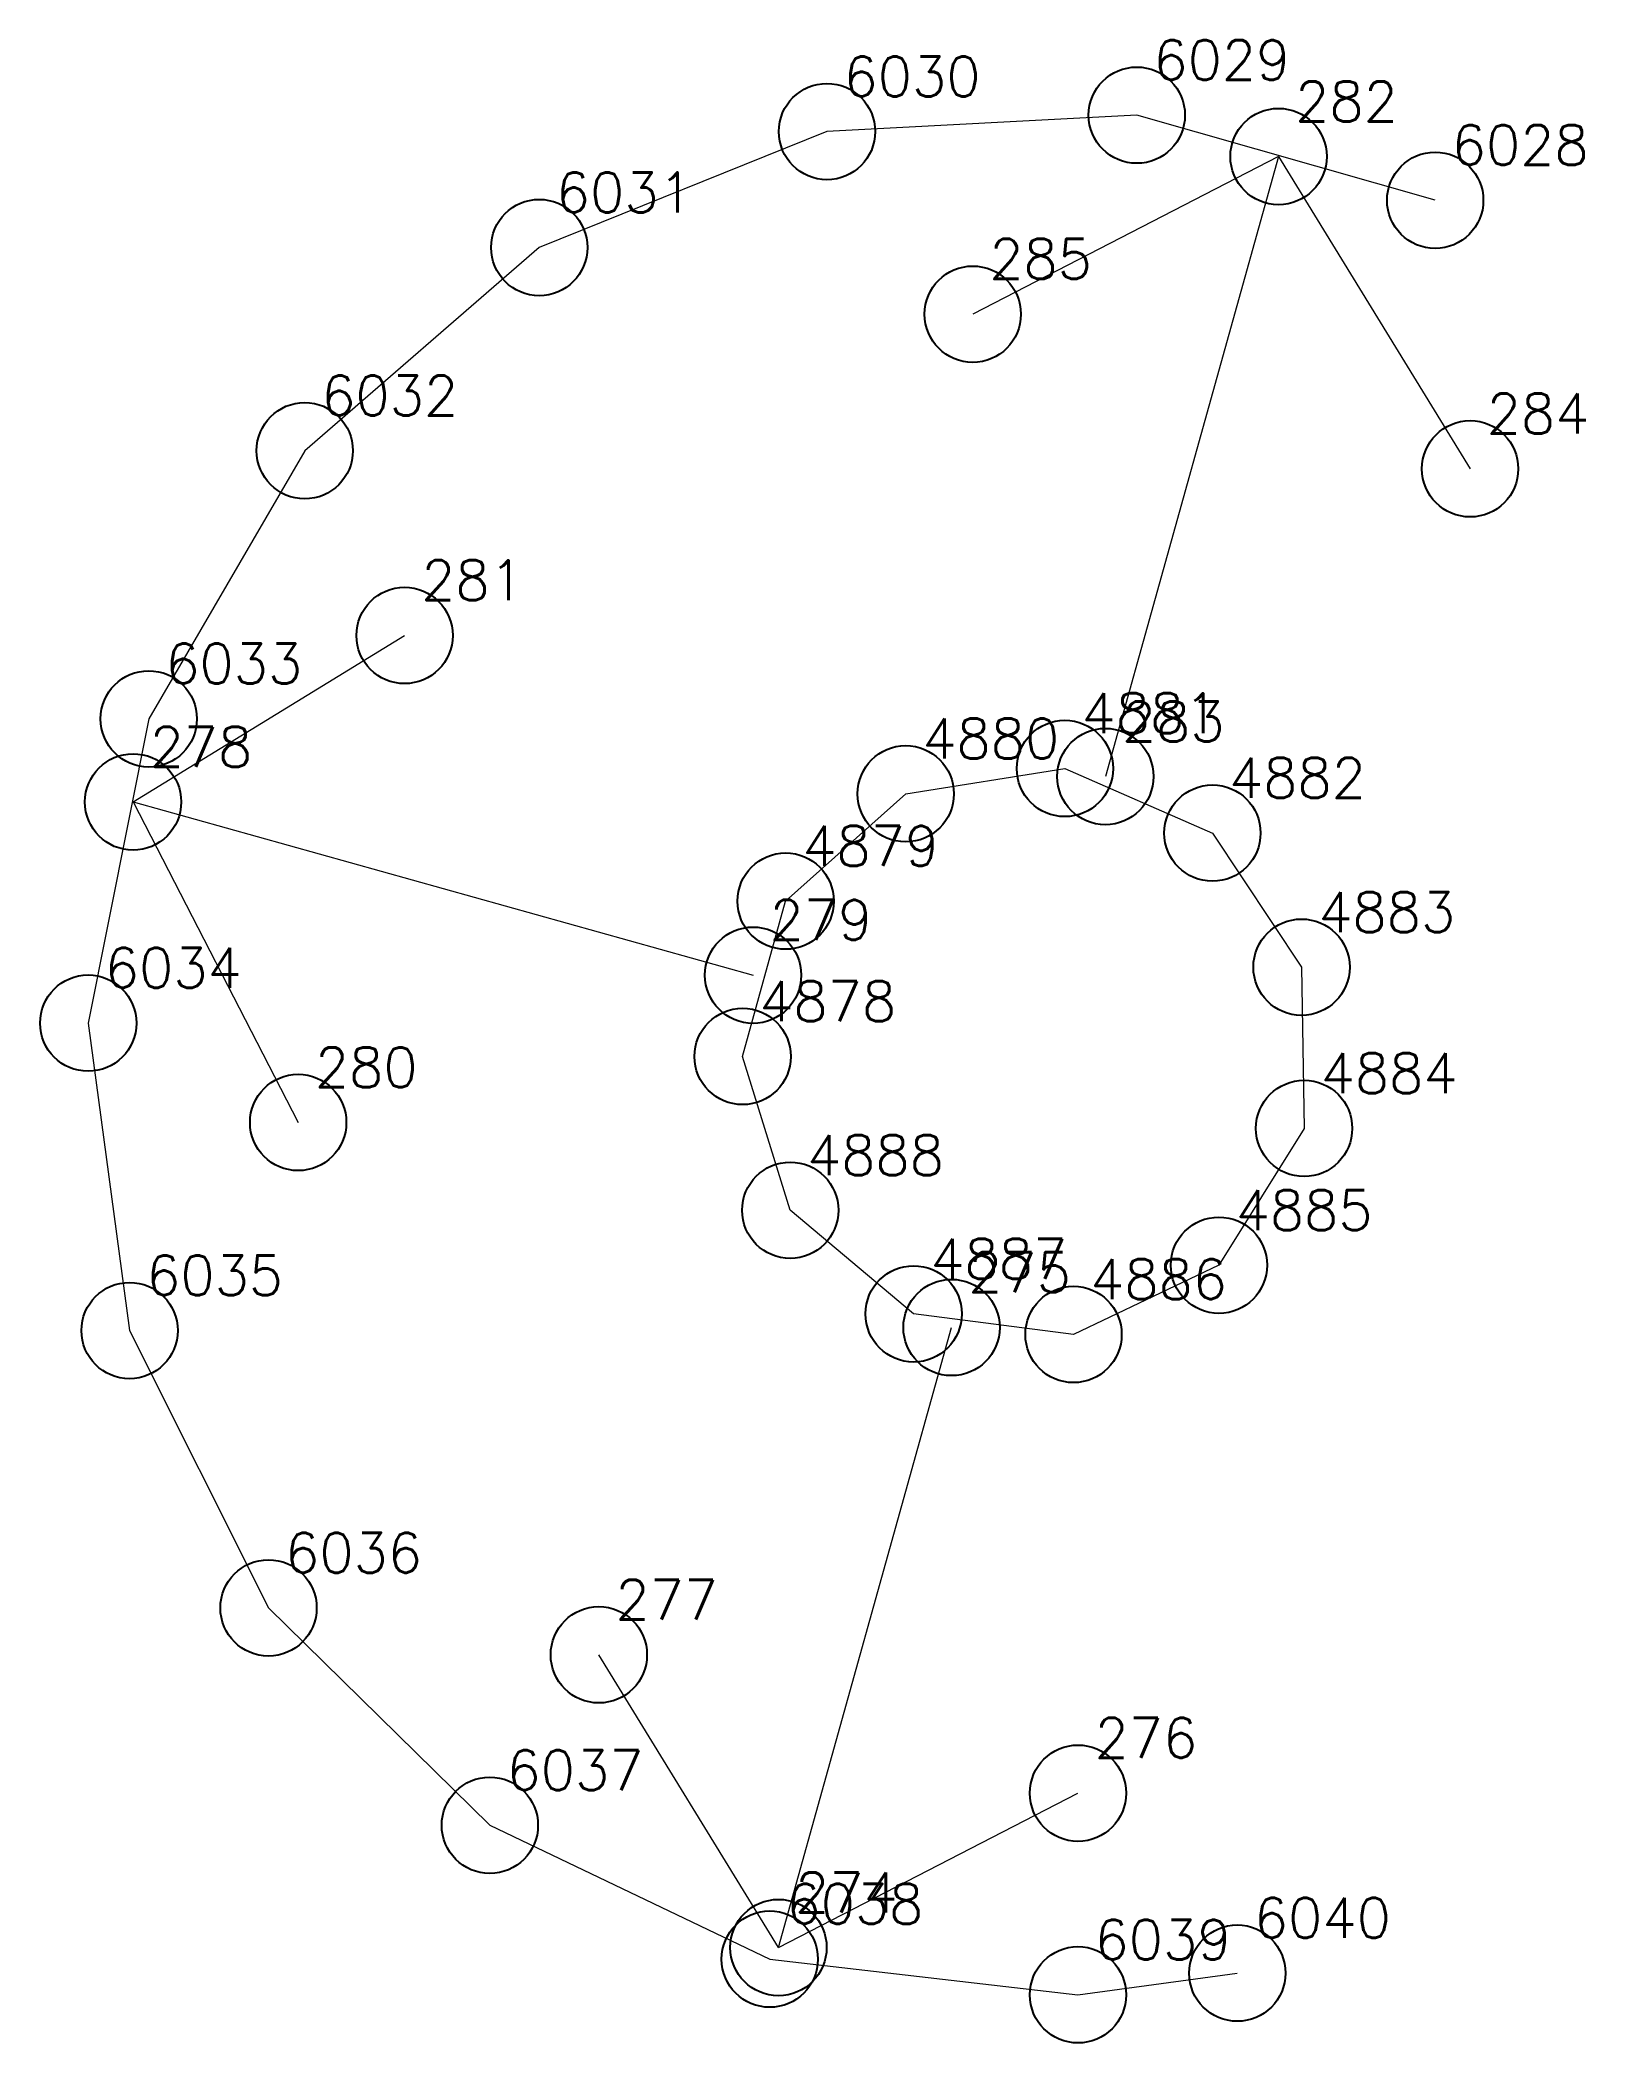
# Model space of a CAD drawing. Extents: x 1391501 to 1398271, y 354915 to 360782.
# Drawn here: x 1392128.77 to 1392140.81, y 356116.61 to 356132.21 of the extents above; entities that cross this region are included whole.
import ezdxf

# ---------------------------------------------------------------- set-up
doc = ezdxf.new("R2010")
doc.units = 0
doc.header["$PDMODE"] = 33
doc.header["$PDSIZE"] = 0.75
doc.layers.add('12 - ценные элементы визуального восприятия территории', color=7, linetype='Continuous')
doc.styles.get("Standard").update_dxf_attribs({"font": 'simplex.shx'})

msp = doc.modelspace()

# ---------------------------------------------------------------- texts
at = {"color": 7}
for s, p in [('4881', (1392136.879, 356126.813)), ('4880', (1392135.639, 356126.615)), ('4882', (1392138.028, 356126.309)), ('4879', (1392134.704, 356125.779)), ('4883', (1392138.723, 356125.264)), ('4878', (1392134.369, 356124.57)), ('4884', (1392138.742, 356124.009)), ('4888', (1392134.741, 356123.371)), ('4885', (1392138.08, 356122.943)), ('4887', (1392135.701, 356122.564)), ('4886', (1392136.946, 356122.405))]:
    msp.add_text(s, height=0.3111, dxfattribs=at).set_placement(p)
at = {"layer": '12 - ценные элементы визуального восприятия территории', "color": 7}
for s, p in [('6029', (1392137.439, 356131.9)), ('6030', (1392135.026, 356131.772)), ('282', (1392138.543, 356131.578)), ('6028', (1392139.763, 356131.238)), ('6031', (1392132.785, 356130.869)), ('285', (1392136.161, 356130.351)), ('6032', (1392130.958, 356129.287)), ('284', (1392140.035, 356129.146)), ('281', (1392131.736, 356127.849)), ('6033', (1392129.743, 356127.199)), ('283', (1392137.194, 356126.749)), ('278', (1392129.621, 356126.551)), ('279', (1392134.45, 356125.203)), ('6034', (1392129.272, 356124.829)), ('280', (1392130.908, 356124.055)), ('6035', (1392129.594, 356122.435)), ('275', (1392135.997, 356122.459)), ('6036', (1392130.676, 356120.274)), ('277', (1392133.249, 356119.909)), ('276', (1392136.981, 356118.832)), ('6037', (1392132.401, 356118.581)), ('6038', (1392134.581, 356117.54)), ('274', (1392134.648, 356117.629)), ('6040', (1392138.222, 356117.43)), ('6039', (1392136.981, 356117.261))]:
    msp.add_text(s, height=0.3111, dxfattribs=at).set_placement(p)

# ---------------------------------------------------------------- linework, layer by layer
for p in [(1392136.75, 356126.538), (1392135.51, 356126.341), (1392137.899, 356126.035), (1392134.575, 356125.505), (1392138.593, 356124.99), (1392134.24, 356124.295), (1392138.613, 356123.735), (1392134.611, 356123.097), (1392137.95, 356122.669), (1392135.572, 356122.29), (1392136.817, 356122.13)]:
    msp.add_point(p)
at = {"layer": '12 - ценные элементы визуального восприятия территории', "color": 7, "lineweight": 20}
for points in [[(1392139.634, 356130.963), (1392137.31, 356131.626), (1392134.897, 356131.498), (1392132.656, 356130.595), (1392130.829, 356129.013), (1392129.614, 356126.924), (1392129.143, 356124.555), (1392129.465, 356122.16), (1392130.547, 356120), (1392132.271, 356118.307), (1392134.451, 356117.265), (1392136.852, 356116.987), (1392138.093, 356117.156)], [(1392138.414, 356131.304), (1392136.032, 356130.076)], [(1392138.414, 356131.304), (1392137.065, 356126.475)], [(1392138.414, 356131.304), (1392139.906, 356128.872)], [(1392129.492, 356126.277), (1392131.607, 356127.574)], [(1392129.492, 356126.277), (1392134.321, 356124.928)], [(1392129.492, 356126.277), (1392130.778, 356123.781)], [(1392134.519, 356117.355), (1392135.867, 356122.184)], [(1392134.519, 356117.355), (1392133.12, 356119.635)], [(1392134.519, 356117.355), (1392136.852, 356118.557)]]:
    msp.add_lwpolyline(points, dxfattribs=at)
msp.add_lwpolyline([(1392134.24, 356124.295), (1392134.575, 356125.505), (1392135.51, 356126.341), (1392136.75, 356126.538), (1392137.899, 356126.035), (1392138.593, 356124.99), (1392138.613, 356123.735), (1392137.95, 356122.669), (1392136.817, 356122.13), (1392135.572, 356122.29), (1392134.611, 356123.097), (1392134.24, 356124.295)], close=True, dxfattribs=at)
at = {"layer": '12 - ценные элементы визуального восприятия территории'}
for p in [(1392137.31, 356131.626), (1392134.897, 356131.498), (1392138.414, 356131.304), (1392139.634, 356130.963), (1392132.656, 356130.595), (1392136.032, 356130.076), (1392130.829, 356129.013), (1392139.906, 356128.872), (1392131.607, 356127.574), (1392129.614, 356126.924), (1392137.065, 356126.475), (1392129.492, 356126.277), (1392134.321, 356124.928), (1392129.143, 356124.555), (1392130.778, 356123.781), (1392129.465, 356122.16), (1392135.867, 356122.184), (1392130.547, 356120), (1392133.12, 356119.635), (1392136.852, 356118.557), (1392132.271, 356118.307), (1392134.519, 356117.355), (1392134.451, 356117.265), (1392138.093, 356117.156), (1392136.852, 356116.987)]:
    msp.add_point(p, dxfattribs=at)

msp.set_redraw_order([(e.dxf.handle, doc.entitydb.next_handle()) for e in msp.query("TEXT MTEXT ATTDEF DIMENSION ARC_DIMENSION")])  # texts and dimensions are drawn at this point

doc.saveas('drawing.dxf')
